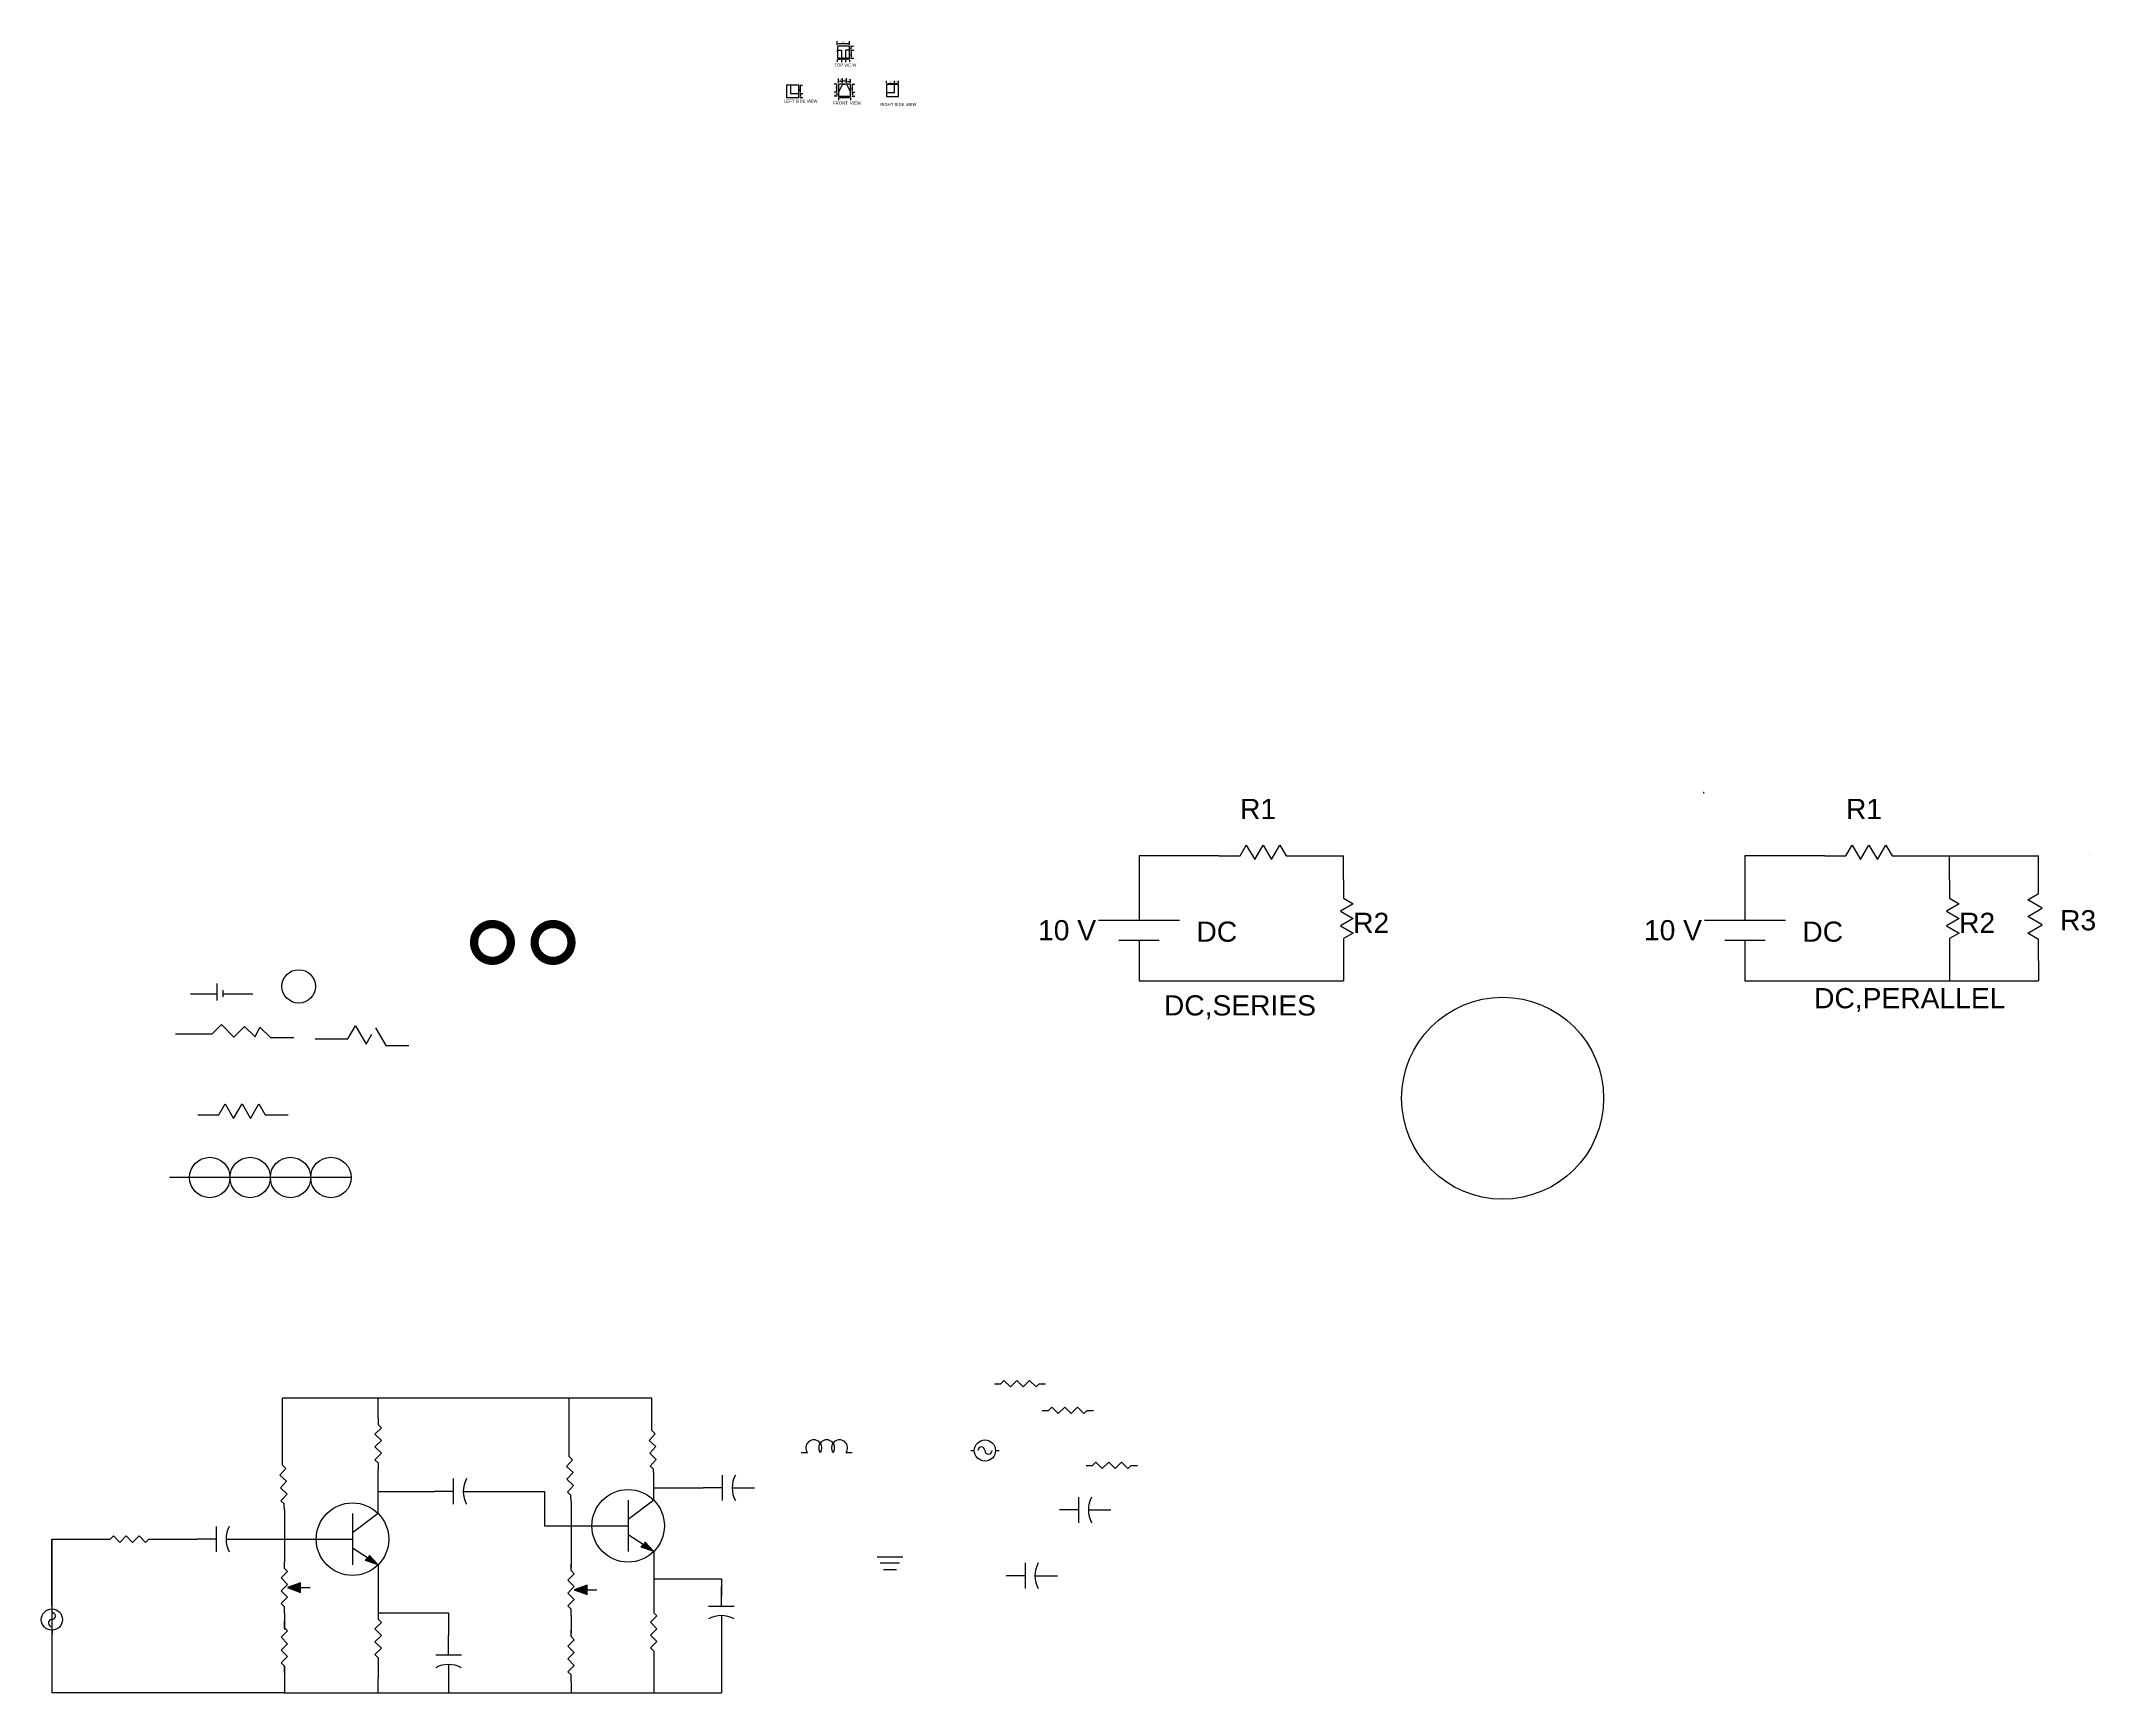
# Model space of a CAD drawing. Header units: inches. Extents: x 1476 to 2493, y 2175 to 2994.
import ezdxf
from ezdxf.enums import TextEntityAlignment as Align

# ---------------------------------------------------------------- set-up
doc = ezdxf.new("R2010")
doc.units = ezdxf.units.IN
doc.styles.get("Standard").update_dxf_attribs({"font": 'arial.ttf'})
doc.styles.add('Tahoma', font='tahoma.ttf')
doc.dimstyles.new('ISO-25', dxfattribs={"dimtxt": 1, "dimasz": 0.5, "dimexe": 1.25, "dimexo": 0.625, "dimgap": 0, "dimtad": 1, "dimdec": 1, "dimlunit": 3, "dimtxsty": 'Standard', "dimcen": 2.5, "dimadec": 0, "dimazin": 0, "dimtfac": 1, "dimtdec": 1, "dimtmove": 0, "dimatfit": 3, "dimfxl": 1, "dimarcsym": 0})

# ---------------------------------------------------------------- blocks, each defined once
blk = doc.blocks.new('*U2')
for p, q in [((-0.2, 0.1), (0.2, 0.1)), ((0, 0.2), (0, 0.1))]:
    blk.add_line(p, q)
for centre in [(-0.2, 0), (0.2, 0)]:
    blk.add_circle(centre, 0.0344)
blk.add_arc((0, 0.1), 0.0833, 36.8699, 143.1301)
at = {"style": 'Tahoma'}
for tag, p in [('Reference Designator', (0, 0.2)), ('Description', (0, 0.3))]:
    blk.add_attdef(tag, text='', height=0.08, dxfattribs=at).set_placement(p, align=Align.CENTER)
at = {"linetype": 'Continuous', "style": 'Tahoma', "flags": 8}
blk.add_attdef('Terminal 1', text='', height=0.08, dxfattribs=at).set_placement((-0.2, 0), align=Align.TOP_RIGHT)
blk.add_attdef('Terminal 2', text='', height=0.08, dxfattribs=at).set_placement((0.2, 0), align=Align.TOP_LEFT)
blk = doc.blocks.new('*D4')
at = {"color": 0, "lineweight": -2, "transparency": 16777216}
for p, q in [((1870.6, 2991.7), (1870.6, 2993.5)), ((1871.1, 2992.3), (1876.1, 2992.3)), ((1876.6, 2991.7), (1876.6, 2993.5))]:
    blk.add_line(p, q, dxfattribs=at)
at = {"color": 0, "transparency": 16777216}
for points in [[(1871.1, 2992.3), (1871.1, 2992.2), (1870.6, 2992.3)], [(1876.1, 2992.3), (1876.1, 2992.2), (1876.6, 2992.3)]]:
    blk.add_solid(points, dxfattribs=at)
at = {"layer": 'Defpoints', "color": 0, "transparency": 16777216}
for p in [(1870.6, 2991), (1876.6, 2992.3), (1876.6, 2991)]:
    blk.add_point(p, dxfattribs=at)
at = {"color": 0, "transparency": 16777216, "insert": (1873.6, 2992.8), "char_height": 1, "attachment_point": 5}
blk.add_mtext('6"', dxfattribs=at)
blk = doc.blocks.new('*D5')
at = {"color": 0, "lineweight": -2, "transparency": 16777216}
for p, q in [((1877.2, 2991), (1878.6, 2991)), ((1877.3, 2990.5), (1877.3, 2989.5)), ((1877.2, 2989), (1878.6, 2989))]:
    blk.add_line(p, q, dxfattribs=at)
at = {"color": 0, "transparency": 16777216}
for points in [[(1877.2, 2990.5), (1877.4, 2990.5), (1877.3, 2991)], [(1877.2, 2989.5), (1877.4, 2989.5), (1877.3, 2989)]]:
    blk.add_solid(points, dxfattribs=at)
at = {"layer": 'Defpoints', "color": 0, "transparency": 16777216}
for p in [(1876.6, 2991), (1876.6, 2989), (1877.3, 2989)]:
    blk.add_point(p, dxfattribs=at)
at = {"color": 0, "transparency": 16777216, "insert": (1876.8, 2990), "char_height": 1, "attachment_point": 5, "rotation": 90}
blk.add_mtext('2"', dxfattribs=at)
blk = doc.blocks.new('*D6')
at = {"color": 0, "lineweight": -2, "transparency": 16777216}
for p, q in [((1877.2, 2989), (1878.7, 2989)), ((1877.2, 2985), (1878.7, 2985)), ((1877.4, 2988.5), (1877.4, 2985.5))]:
    blk.add_line(p, q, dxfattribs=at)
at = {"color": 0, "transparency": 16777216}
for points in [[(1877.3, 2988.5), (1877.5, 2988.5), (1877.4, 2989)], [(1877.3, 2985.5), (1877.5, 2985.5), (1877.4, 2985)]]:
    blk.add_solid(points, dxfattribs=at)
at = {"layer": 'Defpoints', "color": 0, "transparency": 16777216}
for p in [(1876.6, 2989), (1876.6, 2985), (1877.4, 2985)]:
    blk.add_point(p, dxfattribs=at)
at = {"color": 0, "transparency": 16777216, "insert": (1876.9, 2987), "char_height": 1, "attachment_point": 5, "rotation": 90}
blk.add_mtext('4"', dxfattribs=at)
blk = doc.blocks.new('*D7')
at = {"color": 0, "lineweight": -2, "transparency": 16777216}
for p, q in [((1874.6, 2984.4), (1874.6, 2983.2)), ((1876.1, 2984.4), (1875.1, 2984.4)), ((1876.6, 2984.4), (1876.6, 2983.2))]:
    blk.add_line(p, q, dxfattribs=at)
at = {"color": 0, "transparency": 16777216}
for points in [[(1875.1, 2984.5), (1875.1, 2984.3), (1874.6, 2984.4)], [(1876.1, 2984.5), (1876.1, 2984.3), (1876.6, 2984.4)]]:
    blk.add_solid(points, dxfattribs=at)
at = {"layer": 'Defpoints', "color": 0, "transparency": 16777216}
for p in [(1874.6, 2985), (1874.6, 2984.4), (1876.6, 2985)]:
    blk.add_point(p, dxfattribs=at)
at = {"color": 0, "transparency": 16777216, "insert": (1875.6, 2984.9), "char_height": 1, "attachment_point": 5}
blk.add_mtext('2"', dxfattribs=at)
blk = doc.blocks.new('*D8')
at = {"color": 0, "lineweight": -2, "transparency": 16777216}
for p, q in [((1872.6, 2984.4), (1872.6, 2983.1)), ((1874.1, 2984.4), (1873.1, 2984.4)), ((1874.6, 2984.4), (1874.6, 2983.1))]:
    blk.add_line(p, q, dxfattribs=at)
at = {"color": 0, "transparency": 16777216}
for points in [[(1873.1, 2984.5), (1873.1, 2984.3), (1872.6, 2984.4)], [(1874.1, 2984.5), (1874.1, 2984.3), (1874.6, 2984.4)]]:
    blk.add_solid(points, dxfattribs=at)
at = {"layer": 'Defpoints', "color": 0, "transparency": 16777216}
for p in [(1872.6, 2985), (1872.6, 2984.4), (1874.6, 2985)]:
    blk.add_point(p, dxfattribs=at)
at = {"color": 0, "transparency": 16777216, "insert": (1873.6, 2984.9), "char_height": 1, "attachment_point": 5}
blk.add_mtext('2"', dxfattribs=at)
blk = doc.blocks.new('*D9')
at = {"color": 0, "lineweight": -2, "transparency": 16777216}
for p, q in [((1870.6, 2984.4), (1870.6, 2983.2)), ((1872.1, 2984.4), (1871.1, 2984.4)), ((1872.6, 2984.4), (1872.6, 2983.2))]:
    blk.add_line(p, q, dxfattribs=at)
at = {"color": 0, "transparency": 16777216}
for points in [[(1871.1, 2984.5), (1871.1, 2984.3), (1870.6, 2984.4)], [(1872.1, 2984.5), (1872.1, 2984.3), (1872.6, 2984.4)]]:
    blk.add_solid(points, dxfattribs=at)
at = {"layer": 'Defpoints', "color": 0, "transparency": 16777216}
for p in [(1870.6, 2985), (1870.6, 2984.4), (1872.6, 2985)]:
    blk.add_point(p, dxfattribs=at)
at = {"color": 0, "transparency": 16777216, "insert": (1871.6, 2984.9), "char_height": 1, "attachment_point": 5}
blk.add_mtext('2"', dxfattribs=at)
blk = doc.blocks.new('*D10')
at = {"color": 0, "lineweight": -2, "transparency": 16777216}
for p, q in [((1871.2, 2972.9), (1871.2, 2974.9)), ((1871.7, 2973.6), (1872.7, 2973.6)), ((1873.2, 2972.9), (1873.2, 2974.9))]:
    blk.add_line(p, q, dxfattribs=at)
at = {"color": 0, "transparency": 16777216}
for points in [[(1871.7, 2973.7), (1871.7, 2973.5), (1871.2, 2973.6)], [(1872.7, 2973.7), (1872.7, 2973.5), (1873.2, 2973.6)]]:
    blk.add_solid(points, dxfattribs=at)
at = {"layer": 'Defpoints', "color": 0, "transparency": 16777216}
for p in [(1871.2, 2972.2), (1873.2, 2973.6), (1873.2, 2972.2)]:
    blk.add_point(p, dxfattribs=at)
at = {"color": 0, "transparency": 16777216, "insert": (1872.2, 2974.1), "char_height": 1, "attachment_point": 5}
blk.add_mtext('2"', dxfattribs=at)
blk = doc.blocks.new('*D11')
at = {"color": 0, "lineweight": -2, "transparency": 16777216}
for p, q in [((1873.2, 2972.9), (1873.2, 2975.1)), ((1873.7, 2973.8), (1874.7, 2973.8)), ((1875.2, 2972.9), (1875.2, 2975.1))]:
    blk.add_line(p, q, dxfattribs=at)
at = {"color": 0, "transparency": 16777216}
for points in [[(1873.7, 2973.9), (1873.7, 2973.7), (1873.2, 2973.8)], [(1874.7, 2973.9), (1874.7, 2973.7), (1875.2, 2973.8)]]:
    blk.add_solid(points, dxfattribs=at)
at = {"layer": 'Defpoints', "color": 0, "transparency": 16777216}
for p in [(1873.2, 2972.2), (1875.2, 2973.8), (1875.2, 2972.2)]:
    blk.add_point(p, dxfattribs=at)
at = {"color": 0, "transparency": 16777216, "insert": (1874.2, 2974.3), "char_height": 1, "attachment_point": 5}
blk.add_mtext('2"', dxfattribs=at)
blk = doc.blocks.new('*D12')
at = {"color": 0, "lineweight": -2, "transparency": 16777216}
for p, q in [((1875.2, 2972.9), (1875.2, 2974.7)), ((1875.7, 2973.5), (1876.7, 2973.5)), ((1877.2, 2972.9), (1877.2, 2974.7))]:
    blk.add_line(p, q, dxfattribs=at)
at = {"color": 0, "transparency": 16777216}
for points in [[(1875.7, 2973.5), (1875.7, 2973.4), (1875.2, 2973.5)], [(1876.7, 2973.5), (1876.7, 2973.4), (1877.2, 2973.5)]]:
    blk.add_solid(points, dxfattribs=at)
at = {"layer": 'Defpoints', "color": 0, "transparency": 16777216}
for p in [(1875.2, 2972.2), (1877.2, 2973.5), (1877.2, 2972.2)]:
    blk.add_point(p, dxfattribs=at)
at = {"color": 0, "transparency": 16777216, "insert": (1876.2, 2974), "char_height": 1, "attachment_point": 5}
blk.add_mtext('2"', dxfattribs=at)
blk = doc.blocks.new('*D13')
at = {"color": 0, "lineweight": -2, "transparency": 16777216}
for p, q in [((1877.8, 2972.2), (1879.2, 2972.2)), ((1877.9, 2971.7), (1877.9, 2968.7)), ((1877.8, 2968.2), (1879.2, 2968.2))]:
    blk.add_line(p, q, dxfattribs=at)
at = {"color": 0, "transparency": 16777216}
for points in [[(1877.9, 2971.7), (1878, 2971.7), (1877.9, 2972.2)], [(1877.9, 2968.7), (1878, 2968.7), (1877.9, 2968.2)]]:
    blk.add_solid(points, dxfattribs=at)
at = {"layer": 'Defpoints', "color": 0, "transparency": 16777216}
for p in [(1877.2, 2972.2), (1877.2, 2968.2), (1877.9, 2968.2)]:
    blk.add_point(p, dxfattribs=at)
at = {"color": 0, "transparency": 16777216, "insert": (1877.4, 2970.2), "char_height": 1, "attachment_point": 5, "rotation": 90}
blk.add_mtext('4"', dxfattribs=at)
blk = doc.blocks.new('*D14')
at = {"color": 0, "lineweight": -2, "transparency": 16777216}
for p, q in [((1877.8, 2968.2), (1879.3, 2968.2)), ((1877.8, 2966.2), (1879.3, 2966.2)), ((1878.1, 2967.7), (1878.1, 2966.7))]:
    blk.add_line(p, q, dxfattribs=at)
at = {"color": 0, "transparency": 16777216}
for points in [[(1878, 2967.7), (1878.1, 2967.7), (1878.1, 2968.2)], [(1878, 2966.7), (1878.1, 2966.7), (1878.1, 2966.2)]]:
    blk.add_solid(points, dxfattribs=at)
at = {"layer": 'Defpoints', "color": 0, "transparency": 16777216}
for p in [(1877.2, 2968.2), (1877.2, 2966.2), (1878.1, 2966.2)]:
    blk.add_point(p, dxfattribs=at)
at = {"color": 0, "transparency": 16777216, "insert": (1877.6, 2967.2), "char_height": 1, "attachment_point": 5, "rotation": 90}
blk.add_mtext('2"', dxfattribs=at)
blk = doc.blocks.new('*D15')
at = {"color": 0, "lineweight": -2, "transparency": 16777216}
for p, q in [((1871.2, 2965.6), (1871.2, 2964.2)), ((1876.7, 2965.4), (1871.7, 2965.4)), ((1877.2, 2965.6), (1877.2, 2964.2))]:
    blk.add_line(p, q, dxfattribs=at)
at = {"color": 0, "transparency": 16777216}
for points in [[(1871.7, 2965.5), (1871.7, 2965.3), (1871.2, 2965.4)], [(1876.7, 2965.5), (1876.7, 2965.3), (1877.2, 2965.4)]]:
    blk.add_solid(points, dxfattribs=at)
at = {"layer": 'Defpoints', "color": 0, "transparency": 16777216}
for p in [(1871.2, 2966.2), (1871.2, 2965.4), (1877.2, 2966.2)]:
    blk.add_point(p, dxfattribs=at)
at = {"color": 0, "transparency": 16777216, "insert": (1874.2, 2965.9), "char_height": 1, "attachment_point": 5}
blk.add_mtext('6"', dxfattribs=at)
blk = doc.blocks.new('*D16')
at = {"color": 0, "lineweight": -2, "transparency": 16777216}
for p, q in [((1870.6, 2968.2), (1869.1, 2968.2)), ((1870.6, 2966.2), (1869.1, 2966.2)), ((1870.3, 2967.7), (1870.3, 2966.7))]:
    blk.add_line(p, q, dxfattribs=at)
at = {"color": 0, "transparency": 16777216}
for points in [[(1870.2, 2967.7), (1870.4, 2967.7), (1870.3, 2968.2)], [(1870.2, 2966.7), (1870.4, 2966.7), (1870.3, 2966.2)]]:
    blk.add_solid(points, dxfattribs=at)
at = {"layer": 'Defpoints', "color": 0, "transparency": 16777216}
for p in [(1870.3, 2966.2), (1871.2, 2968.2), (1871.2, 2966.2)]:
    blk.add_point(p, dxfattribs=at)
at = {"color": 0, "transparency": 16777216, "insert": (1869.8, 2967.2), "char_height": 1, "attachment_point": 5, "rotation": 90}
blk.add_mtext('2"', dxfattribs=at)
blk = doc.blocks.new('*D17')
at = {"color": 0, "lineweight": -2, "transparency": 16777216}
for p, q in [((1870.6, 2972.2), (1869.1, 2972.2)), ((1870.4, 2968.7), (1870.4, 2971.7)), ((1870.6, 2968.2), (1869.1, 2968.2))]:
    blk.add_line(p, q, dxfattribs=at)
at = {"color": 0, "transparency": 16777216}
for points in [[(1870.3, 2971.7), (1870.4, 2971.7), (1870.4, 2972.2)], [(1870.3, 2968.7), (1870.4, 2968.7), (1870.4, 2968.2)]]:
    blk.add_solid(points, dxfattribs=at)
at = {"layer": 'Defpoints', "color": 0, "transparency": 16777216}
for p in [(1870.4, 2972.2), (1871.2, 2972.2), (1871.2, 2968.2)]:
    blk.add_point(p, dxfattribs=at)
at = {"color": 0, "transparency": 16777216, "insert": (1869.9, 2970.2), "char_height": 1, "attachment_point": 5, "rotation": 90}
blk.add_mtext('4"', dxfattribs=at)
blk = doc.blocks.new('*D18')
at = {"color": 0, "lineweight": -2, "transparency": 16777216}
for p, q in [((1894.9, 2972.6), (1894.9, 2973.8)), ((1895.4, 2972.5), (1898.4, 2972.5)), ((1898.9, 2972.6), (1898.9, 2973.8))]:
    blk.add_line(p, q, dxfattribs=at)
at = {"color": 0, "transparency": 16777216}
for points in [[(1895.4, 2972.6), (1895.4, 2972.5), (1894.9, 2972.5)], [(1898.4, 2972.6), (1898.4, 2972.5), (1898.9, 2972.5)]]:
    blk.add_solid(points, dxfattribs=at)
at = {"layer": 'Defpoints', "color": 0, "transparency": 16777216}
for p in [(1894.9, 2972), (1898.9, 2972.5), (1898.9, 2972)]:
    blk.add_point(p, dxfattribs=at)
at = {"color": 0, "transparency": 16777216, "insert": (1896.9, 2973), "char_height": 1, "attachment_point": 5}
blk.add_mtext('4"', dxfattribs=at)
blk = doc.blocks.new('*D19')
at = {"color": 0, "lineweight": -2, "transparency": 16777216}
for p, q in [((1898.9, 2972.6), (1898.9, 2973.8)), ((1899.4, 2972.5), (1900.4, 2972.5)), ((1900.9, 2972.6), (1900.9, 2973.8))]:
    blk.add_line(p, q, dxfattribs=at)
at = {"color": 0, "transparency": 16777216}
for points in [[(1899.4, 2972.6), (1899.4, 2972.4), (1898.9, 2972.5)], [(1900.4, 2972.6), (1900.4, 2972.4), (1900.9, 2972.5)]]:
    blk.add_solid(points, dxfattribs=at)
at = {"layer": 'Defpoints', "color": 0, "transparency": 16777216}
for p in [(1898.9, 2972), (1900.9, 2972.5), (1900.9, 2972)]:
    blk.add_point(p, dxfattribs=at)
at = {"color": 0, "transparency": 16777216, "insert": (1899.9, 2973), "char_height": 1, "attachment_point": 5}
blk.add_mtext('2"', dxfattribs=at)
blk = doc.blocks.new('*D20')
at = {"color": 0, "lineweight": -2, "transparency": 16777216}
for p, q in [((1852.1, 2971.6), (1853.4, 2971.6)), ((1852.2, 2971.1), (1852.2, 2968.1)), ((1852.1, 2967.6), (1853.4, 2967.6))]:
    blk.add_line(p, q, dxfattribs=at)
at = {"color": 0, "transparency": 16777216}
for points in [[(1852.1, 2971.1), (1852.3, 2971.1), (1852.2, 2971.6)], [(1852.1, 2968.1), (1852.3, 2968.1), (1852.2, 2967.6)]]:
    blk.add_solid(points, dxfattribs=at)
at = {"layer": 'Defpoints', "color": 0, "transparency": 16777216}
for p in [(1851.5, 2971.6), (1851.5, 2967.6), (1852.2, 2967.6)]:
    blk.add_point(p, dxfattribs=at)
at = {"color": 0, "transparency": 16777216, "insert": (1851.7, 2969.6), "char_height": 1, "attachment_point": 5, "rotation": 90}
blk.add_mtext('4"', dxfattribs=at)
blk = doc.blocks.new('*D21')
at = {"color": 0, "lineweight": -2, "transparency": 16777216}
for p, q in [((1852.1, 2967.6), (1853.6, 2967.6)), ((1852.1, 2965.6), (1853.6, 2965.6)), ((1852.3, 2967.1), (1852.3, 2966.1))]:
    blk.add_line(p, q, dxfattribs=at)
at = {"color": 0, "transparency": 16777216}
for points in [[(1852.2, 2967.1), (1852.4, 2967.1), (1852.3, 2967.6)], [(1852.2, 2966.1), (1852.4, 2966.1), (1852.3, 2965.6)]]:
    blk.add_solid(points, dxfattribs=at)
at = {"layer": 'Defpoints', "color": 0, "transparency": 16777216}
for p in [(1851.5, 2967.6), (1851.5, 2965.6), (1852.3, 2965.6)]:
    blk.add_point(p, dxfattribs=at)
at = {"color": 0, "transparency": 16777216, "insert": (1851.8, 2966.6), "char_height": 1, "attachment_point": 5, "rotation": 90}
blk.add_mtext('2"', dxfattribs=at)
blk = doc.blocks.new('Inductor')
at = {"color": 7}
for p, q in [((0, 0), (0.05, 0)), ((0.35, 0), (0.4, 0))]:
    blk.add_line(p, q, dxfattribs=at)
for centre in [(0.1, 0.0375), (0.2, 0.0375), (0.3, 0.0375)]:
    blk.add_arc(centre, 0.0625, 323.1301, 216.8699, dxfattribs=at)
blk = doc.blocks.new('Transistor - NPN')
at = {"color": 7}
for p, q in [((0.199999, 0.2), (0.199999, -0.2)), ((0.399999, 0.2), (0.199999, 0.05)), ((0, 0), (0.199999, 0)), ((0.316132, -0.145536), (0.201153, -0.069033)), ((0.302516, -0.166503), (0.316132, -0.145536)), ((0.329748, -0.124569), (0.399999, -0.2)), ((0.399999, -0.2), (0.302516, -0.166503))]:
    blk.add_line(p, q, dxfattribs=at)
blk.add_solid([(0.302516, -0.166503), (0.399999, -0.2), (0.329748, -0.124569)], dxfattribs=at)
blk = doc.blocks.new('Resistor')
at = {"color": 7}
blk.add_lwpolyline([(0, 0), (0.05, 0), (0.075, 0.025), (0.125, -0.025), (0.175, 0.025), (0.225, -0.025), (0.275, 0.025), (0.325, -0.025), (0.35, 0), (0.4, 0)], dxfattribs=at)
blk = doc.blocks.new('Capacitor')
at = {"color": 7}
for p, q in [((0.15, 0), (0, 0)), ((0.15, -0.1), (0.15, 0.1)), ((0.225, 0), (0.4, 0))]:
    blk.add_line(p, q, dxfattribs=at)
blk.add_arc((0.4375, 0), 0.2125, 151.9275, 208.0725, dxfattribs=at)
blk = doc.blocks.new('Resistor - Variable')
at = {"color": 7}
for p, q in [((0, 0), (0.05, 0)), ((0.05, 0), (0.075, 0.025)), ((0.075, 0.025), (0.125, -0.025)), ((0.125, -0.025), (0.175, 0.025)), ((0.175, 0.025), (0.225, -0.025)), ((0.225, -0.025), (0.275, 0.025)), ((0.275, 0.025), (0.325, -0.025)), ((0.325, -0.025), (0.35, 0)), ((0.35, 0), (0.4, 0)), ((0.2, -0.025), (0.1625, -0.125)), ((0.1625, -0.125), (0.2375, -0.125)), ((0.2375, -0.125), (0.2, -0.025)), ((0.2, -0.13), (0.2, -0.12)), ((0.2, -0.125), (0.2, -0.2))]:
    blk.add_line(p, q, dxfattribs=at)
blk.add_solid([(0.2375, -0.125), (0.2, -0.025), (0.1625, -0.125)], dxfattribs=at)
blk = doc.blocks.new('Ground')
at = {"color": 7}
for p, q in [((-0.1, 0), (0.1, 0)), ((0.075, -0.05), (-0.075, -0.05)), ((-0.05, -0.1), (0.05, -0.1))]:
    blk.add_line(p, q, dxfattribs=at)
blk = doc.blocks.new('Generator - AC')
at = {"color": 7}
for p, q in [((0, 0), (0.05, 0)), ((0.35, 0), (0.4, 0))]:
    blk.add_line(p, q, dxfattribs=at)
blk.add_circle((0.2, 0), 0.15, dxfattribs=at)
for centre, start, end in [((0.15, 0), 0, 180), ((0.25, 0), 180, 0)]:
    blk.add_arc(centre, 0.05, start, end, dxfattribs=at)

msp = doc.modelspace()

# ---------------------------------------------------------------- linework, layer by layer
for p, q in [((1876.62, 2991.03), (1870.62, 2991.03)), ((1870.62, 2991.03), (1870.62, 2989.03)), ((1876.62, 2989.03), (1876.62, 2991.03)), ((1870.62, 2989.03), (1870.62, 2985.03)), ((1870.62, 2988.26), (1870.62, 2989.03)), ((1870.62, 2989.03), (1872.62, 2989.03)), ((1870.62, 2985.03), (1872.62, 2985.03)), ((1872.62, 2989.03), (1872.62, 2985.03)), ((1872.62, 2985.03), (1874.62, 2985.03)), ((1876.62, 2989.03), (1874.62, 2989.03)), ((1874.62, 2989.03), (1874.62, 2985.03)), ((1874.62, 2985.03), (1876.62, 2985.03)), ((1876.62, 2985.03), (1876.62, 2989.03)), ((1847.48, 2971.6), (1845.48, 2971.6)), ((1845.48, 2971.6), (1845.48, 2967.6)), ((1851.48, 2971.6), (1847.48, 2971.6)), ((1847.48, 2971.6), (1847.48, 2967.6)), ((1851.48, 2967.6), (1851.48, 2971.6)), ((1873.21, 2972.23), (1871.21, 2972.23)), ((1871.21, 2972.23), (1871.21, 2968.23)), ((1873.21, 2972.23), (1871.21, 2968.23)), ((1875.21, 2972.23), (1873.21, 2972.23)), ((1873.21, 2972.23), (1874.21, 2972.23)), ((1877.21, 2972.23), (1875.21, 2972.23)), ((1875.21, 2972.23), (1877.21, 2968.23)), ((1877.21, 2968.23), (1877.21, 2972.23)), ((1898.89, 2972), (1894.89, 2972)), ((1894.89, 2972), (1894.89, 2968)), ((1900.89, 2972), (1898.89, 2972)), ((1898.89, 2968), (1898.89, 2972)), ((1900.89, 2966), (1900.89, 2972)), ((1845.48, 2967.6), (1845.48, 2965.6)), ((1845.48, 2965.6), (1851.48, 2965.6)), ((1847.48, 2967.6), (1851.48, 2967.6)), ((1851.48, 2965.6), (1851.48, 2967.6)), ((1871.21, 2968.23), (1871.21, 2966.23)), ((1871.21, 2966.23), (1877.21, 2966.23)), ((1877.21, 2966.23), (1877.21, 2968.23)), ((1894.89, 2968), (1894.89, 2966)), ((1894.89, 2968), (1898.89, 2968)), ((1894.89, 2966), (1900.89, 2966)), ((2070, 2590), (2073.11, 2595.39)), ((2073.11, 2595.39), (2077.26, 2588.2)), ((2077.26, 2588.2), (2081.4, 2595.39)), ((2081.4, 2595.39), (2085.55, 2588.2)), ((2085.55, 2588.2), (2089.7, 2595.39)), ((2089.7, 2595.39), (2092.81, 2590)), ((2370, 2590), (2373.11, 2595.39)), ((2373.11, 2595.39), (2377.26, 2588.2)), ((2377.26, 2588.2), (2381.4, 2595.39)), ((2381.4, 2595.39), (2385.55, 2588.2)), ((2385.55, 2588.2), (2389.7, 2595.39)), ((2389.7, 2595.39), (2392.81, 2590)), ((2059.58, 2590), (2020, 2590)), ((2020, 2590), (2020, 2558.2)), ((2059.58, 2590), (2070, 2590)), ((2092.81, 2590), (2120, 2590)), ((2120, 2590), (2121.28, 2590)), ((2121.28, 2578.2), (2121.28, 2590)), ((2359.58, 2590), (2320, 2590)), ((2320, 2590), (2320, 2558.2)), ((2359.58, 2590), (2370, 2590)), ((2392.81, 2590), (2420, 2590)), ((2420, 2590), (2421.28, 2590)), ((2420, 2590), (2465.39, 2590)), ((2421.28, 2578.2), (2421.28, 2590)), ((2465.39, 2571.43), (2465.39, 2590)), ((2490, 2590), (2490, 2590)), ((2121.28, 2578.2), (2121.28, 2569.07)), ((2421.28, 2578.2), (2421.28, 2569.07)), ((2126.01, 2566.34), (2119.71, 2562.71)), ((2119.71, 2562.71), (2126.01, 2559.07)), ((2121.28, 2569.07), (2126.01, 2566.34)), ((2426.01, 2566.34), (2419.71, 2562.71)), ((2419.71, 2562.71), (2426.01, 2559.07)), ((2421.28, 2569.07), (2426.01, 2566.34)), ((2460, 2568.32), (2465.39, 2571.43)), ((2467.18, 2564.17), (2460, 2568.32)), ((2460, 2560.02), (2467.18, 2564.17)), ((2000, 2558.2), (2030, 2558.2)), ((2030, 2558.2), (2040, 2558.2)), ((2126.01, 2559.07), (2119.71, 2555.43)), ((2119.71, 2555.43), (2126.01, 2551.8)), ((2300, 2558.2), (2330, 2558.2)), ((2330, 2558.2), (2340, 2558.2)), ((2426.01, 2559.07), (2419.71, 2555.43)), ((2419.71, 2555.43), (2426.01, 2551.8)), ((2467.18, 2555.88), (2460, 2560.02)), ((2460, 2551.73), (2467.18, 2555.88)), ((2010, 2548.2), (2030, 2548.2)), ((2020, 2548.2), (2020, 2528.2)), ((2126.01, 2551.8), (2121.28, 2549.07)), ((2121.28, 2549.07), (2121.28, 2539.04)), ((2310, 2548.2), (2330, 2548.2)), ((2320, 2548.2), (2320, 2528.2)), ((2426.01, 2551.8), (2421.28, 2549.07)), ((2421.28, 2549.07), (2421.28, 2539.04)), ((2465.39, 2548.62), (2460, 2551.73)), ((2465.39, 2538.2), (2465.39, 2548.62)), ((2121.28, 2539.04), (2121.28, 2528.2)), ((2421.28, 2539.04), (2421.28, 2528.2)), ((2465.39, 2538.2), (2465.39, 2528.2)), ((1563.41, 2526.87), (1563.41, 2518.32)), ((1566.36, 2523.43), (1566.36, 2521.76)), ((2020, 2528.2), (2120, 2528.2)), ((2120, 2528.2), (2121.28, 2528.2)), ((2320, 2528.2), (2420, 2528.2)), ((2420, 2528.2), (2421.28, 2528.2)), ((2420, 2528.2), (2465.39, 2528.2)), ((1550.43, 2521.76), (1563.41, 2521.76)), ((1566.36, 2521.76), (1566.36, 2521.76)), ((1566.36, 2521.76), (1566.36, 2520.19)), ((1566.36, 2521.76), (1581.2, 2521.76)), ((1542.86, 2501.92), (1561.05, 2501.92)), ((1561.05, 2501.92), (1565.62, 2506.49)), ((1565.62, 2506.49), (1571.81, 2500.29)), ((1571.81, 2500.29), (1577.12, 2505.6)), ((1577.12, 2505.6), (1582.33, 2500.39)), ((1582.33, 2500.39), (1584.74, 2505.26)), ((1584.74, 2505.26), (1590, 2500)), ((1628.3, 2499.46), (1632.01, 2505.89)), ((1632.01, 2505.89), (1637.28, 2496.75)), ((1637.28, 2496.75), (1640.15, 2501.72)), ((1642, 2504.92), (1647.07, 2496.13)), ((1590, 2500), (1601.56, 2500)), ((1612.08, 2499.46), (1628.3, 2499.46)), ((1647.07, 2496.13), (1658.39, 2496.13)), ((1554.03, 2461.8), (1564.45, 2461.8)), ((1564.45, 2461.8), (1567.56, 2467.18)), ((1567.56, 2467.18), (1571.71, 2460)), ((1571.71, 2460), (1575.85, 2467.18)), ((1575.85, 2467.18), (1580, 2460)), ((1580, 2460), (1584.15, 2467.18)), ((1584.15, 2467.18), (1587.26, 2461.8)), ((1587.26, 2461.8), (1598.7, 2461.8)), ((1629.88, 2430.73), (1539.88, 2430.73)), ((1595.85, 2291.39), (1595.85, 2321.57)), ((1595.85, 2321.57), (1778.71, 2321.57)), ((1643.25, 2311.61, 25), (1643.25, 2321.57, 25)), ((1737.78, 2295.67), (1737.78, 2321.57)), ((1778.71, 2308.55, 25), (1778.71, 2321.57, 25)), ((1643.25, 2264.34, 25), (1643.25, 2286.21, 25)), ((1779.72, 2270.95, 25), (1779.72, 2283.17, 25)), ((1643.25, 2275.27, 25), (1671.11, 2275.27, 25)), ((1696.51, 2275.27, 25), (1725.56, 2275.27, 25)), ((1725.56, 2275.27, 25), (1725.56, 2258.25, 25)), ((1738.78, 2270.29), (1738.78, 2237.65)), ((1779.72, 2277.06, 25), (1804.25, 2277.06, 25)), ((1596.86, 2266.01), (1596.86, 2240.37)), ((1725.56, 2258.25, 25), (1754.32, 2258.25, 25)), ((1754.32, 2258.25, 25), (1754.32, 2258.25, 25)), ((1481.62, 2218.83, 25), (1481.62, 2251.64, 25)), ((1481.62, 2251.64, 25), (1481.64, 2217.08, 25)), ((1481.62, 2251.64, 25), (1507.42, 2251.64, 25)), ((1532.82, 2251.64, 25), (1553.69, 2251.64, 25)), ((1579.09, 2251.64, 25), (1617.85, 2251.64, 25)), ((1643.25, 2238.94, 25), (1643.25, 2215.12, 25)), ((1779.72, 2245.55, 25), (1779.72, 2218.62, 25)), ((1779.72, 2232.08, 25), (1813.21, 2232.08, 25)), ((1813.21, 2232.08, 25), (1813.21, 2223.28, 25)), ((1481.64, 2217.08, 25), (1481.64, 2175.5, 25)), ((1596.86, 2214.97), (1596.86, 2206.96)), ((1643.25, 2215.12, 25), (1678.12, 2215.12, 25)), ((1678.12, 2215.12, 25), (1678.12, 2203.86, 25)), ((1738.78, 2213.84), (1738.78, 2205.02)), ((1813.19, 2202.65, 25), (1813.19, 2175.5, 25)), ((1596.86, 2188.74), (1596.86, 2175.5)), ((1643.25, 2189.72, 25), (1643.13, 2175.5, 25)), ((1779.72, 2193.01, 25), (1779.72, 2175.5, 25)), ((1678.12, 2178.46, 25), (1678.12, 2175.5, 25)), ((1738.78, 2181.21), (1738.78, 2175.5)), ((1596.48, 2175.5, 25), (1481.64, 2175.5, 25)), ((1596.48, 2175.5, 25), (1812.01, 2175.5, 25)), ((1812.01, 2175.5, 25), (1813.19, 2175.5, 25))]:
    msp.add_line(p, q)
at = {"const_width": 4.09}
for points in [[(1690.74, 2547.14, 1), (1708.97, 2547.14, 1)], [(1720.74, 2547.14, 1), (1738.97, 2547.14, 1)]]:
    msp.add_lwpolyline(points, format="xyb", close=True, dxfattribs=at)
for centre, radius in [((1603.91, 2525.4), 8.26), ((2200, 2470), 50), ((1559.88, 2430.73), 10), ((1579.88, 2430.73), 10), ((1599.88, 2430.73), 10), ((1619.88, 2430.73), 10), ((1630.55, 2251.64, 25), 17.96), ((1767.02, 2258.25, 25), 17.96)]:
    msp.add_circle(centre, radius)

# ---------------------------------------------------------------- block references
ref = msp.add_blockref('*U2', (2299.52, 2621.25))
ref.add_attrib('Terminal 1', '1', dxfattribs={"linetype": 'Continuous', "height": 0.08, "style": 'Tahoma'}).set_placement((2299.27, 2621.22), align=Align.TOP_RIGHT)
ref.add_attrib('Terminal 2', '2', dxfattribs={"linetype": 'Continuous', "height": 0.08, "style": 'Tahoma'}).set_placement((2299.77, 2621.22), align=Align.TOP_LEFT)
for name, p, xscale, yscale, zscale in [('Resistor', (1948.35, 2328.59, 25), 63.5, 63.5, 63.5), ('Resistor', (1972.06, 2315.38, 25), 63.5, 63.5, 63.5), ('Inductor', (1852.63, 2294.48, 25), 63.5, 63.5, 63.5), ('Generator - AC', (1936.69, 2295.54, 25), 35, 35, 35), ('Resistor', (1993.85, 2288.19, 25), 63.5, 63.5, 63.5), ('Capacitor', (1671.11, 2275.27, 25), 63.5, 63.5, 63.5), ('Capacitor', (1804.25, 2277.06, 25), 63.5, 63.5, 63.5), ('Transistor - NPN', (1754.32, 2258.25, 25), 63.5, 63.5, 63.5), ('Capacitor', (1980.63, 2266.15, 25), 63.5, 63.5, 63.5), ('Capacitor', (1553.69, 2251.64, 25), 63.5, 63.5, 63.5), ('Transistor - NPN', (1617.85, 2251.64, 25), 63.5, 63.5, 63.5), ('Resistor', (1507.42, 2251.64, 25), 63.5, 63.5, 63.5), ('Ground', (1896.65, 2242.97, 25), 63.5, 63.5, 2.54), ('Capacitor', (1954.19, 2233.51, 25), 63.5, 63.5, 63.5)]:
    msp.add_blockref(name, p, dxfattribs=dict(xscale=xscale, yscale=yscale, zscale=zscale))
for name, p, xscale, yscale, zscale, rotation in [('Resistor', (1643.25, 2311.61, 25), 63.5, 63.5, 63.5, 269.9999999999918), ('Resistor', (1779.72, 2283.17, 25), 63.49999999999999, 63.49999999999999, 63.49999999999999, 92.26726676050957), ('Resistor', (1596.86, 2266.01), 63.49999999999999, 63.49999999999999, 63.49999999999999, 92.26726676050957), ('Resistor', (1738.78, 2270.29), 63.49999999999999, 63.49999999999999, 63.49999999999999, 92.26726676050957), ('Resistor - Variable', (1596.86, 2214.97), 63.5, 63.5, 63.5, 89.99999999999179), ('Resistor - Variable', (1738.78, 2213.84), 63.5, 63.5, 63.5, 89.99999999999179), ('Capacitor', (1813.19, 2228.05, 25), 63.5, 63.5, 63.5, 270), ('Generator - AC', (1481.62, 2218.83, 25), 35, 35, 35, 270.7854325031955), ('Resistor', (1779.72, 2218.41, 25), 63.5, 63.5, 63.5, 270), ('Resistor', (1596.86, 2185.57), 63.5, 63.5, 63.5, 90), ('Resistor', (1643.25, 2215.12, 25), 63.5, 63.5, 63.5, 270), ('Capacitor', (1678.12, 2203.86, 25), 63.5, 63.5, 63.5, 270), ('Resistor', (1738.78, 2181.21), 63.5, 63.5, 63.5, 90)]:
    msp.add_blockref(name, p, dxfattribs=dict(xscale=xscale, yscale=yscale, zscale=zscale, rotation=rotation))

# ---------------------------------------------------------------- texts
at = {"attachment_point": 1}
for s, width, insert, char_height in [('TOP VIE W ', 19.0775, (1869.2, 2982.39), 1.5), ('R1', 160, (2070, 2618.25), 10), ('R1', 160, (2370, 2618.25), 10), ('R3', 30, (2476.03, 2563.13), 10), ('10 V', 30, (1970, 2558.2), 10), ('DC', 10, (2048.41, 2557.49), 10), ('R2', 50, (2126.01, 2561.84), 10), ('10 V', 30, (2270, 2558.2), 10), ('DC', 10, (2348.41, 2557.49), 10), ('R2', 50, (2426.01, 2561.84), 10), ('DC,PERALLEL', 130, (2354.22, 2524.55), 10), ('DC,SERIES', 110, (2032.31, 2520.98), 10)]:
    msp.add_mtext_dynamic_manual_height_columns(s, width=width, gutter_width=200, heights=[0], dxfattribs=dict(at, insert=insert, char_height=char_height))
at = {"char_height": 1.5, "attachment_point": 1}
for s, insert, width in [('LEFT SIDE VIEW', (1844.2, 2964.49), 17.1746), ('FRONT  VIEW ', (1868.49, 2963.59), 14.218), ('RIGHT SIDE VIEW ', (1891.83, 2962.89), 18.6282)]:
    msp.add_mtext(s, dxfattribs=dict(at, insert=insert, width=width))

# ---------------------------------------------------------------- dimensions: what is measured, and where the dimension line sits
at = {"color": 3}
for base, p1, p2, picture, middle in [((1876.62, 2992.26), (1870.62, 2991.03), (1876.62, 2991.03), '*D4', (1873.62, 2992.77)), ((1873.21, 2973.62), (1871.21, 2972.23), (1873.21, 2972.23), '*D10', (1872.21, 2974.12)), ((1875.21, 2973.82), (1873.21, 2972.23), (1875.21, 2972.23), '*D11', (1874.21, 2974.32)), ((1877.21, 2973.46), (1875.21, 2972.23), (1877.21, 2972.23), '*D12', (1876.21, 2973.97)), ((1898.89, 2972.54), (1894.89, 2972), (1898.89, 2972), '*D18', (1896.89, 2973.04)), ((1900.89, 2972.5), (1898.89, 2972), (1900.89, 2972), '*D19', (1899.89, 2973.01))]:
    dim = msp.add_linear_dim(base=base, p1=p1, p2=p2, dimstyle='ISO-25', dxfattribs=at)
    dim.commit()
    dim.dimension.update_dxf_attribs({"geometry": picture, "text_midpoint": middle})
at = {"color": 4}
for base, p1, p2, picture, middle in [((1877.33, 2989.03), (1876.62, 2991.03), (1876.62, 2989.03), '*D5', (1876.82, 2990.03)), ((1877.4, 2985.03), (1876.62, 2989.03), (1876.62, 2985.03), '*D6', (1876.9, 2987.03))]:
    dim = msp.add_linear_dim(base=base, p1=p1, p2=p2, angle=90, dimstyle='ISO-25', dxfattribs=at)
    dim.commit()
    dim.dimension.update_dxf_attribs({"geometry": picture, "text_midpoint": middle})
for base, p1, p2, picture, middle in [((1870.62, 2984.41), (1872.62, 2985.03), (1870.62, 2985.03), '*D9', (1871.62, 2984.92)), ((1872.62, 2984.38), (1874.62, 2985.03), (1872.62, 2985.03), '*D8', (1873.62, 2984.88)), ((1874.62, 2984.41), (1876.62, 2985.03), (1874.62, 2985.03), '*D7', (1875.62, 2984.92)), ((1871.21, 2965.41), (1877.21, 2966.23), (1871.21, 2966.23), '*D15', (1874.21, 2965.92))]:
    dim = msp.add_linear_dim(base=base, p1=p1, p2=p2, dimstyle='ISO-25')
    dim.commit()
    dim.dimension.update_dxf_attribs({"geometry": picture, "text_midpoint": middle})
at = {"color": 3}
for base, p1, p2, picture, middle in [((1852.2, 2967.6), (1851.48, 2971.6), (1851.48, 2967.6), '*D20', (1851.7, 2969.6)), ((1852.32, 2965.6), (1851.48, 2967.6), (1851.48, 2965.6), '*D21', (1851.81, 2966.6))]:
    dim = msp.add_linear_dim(base=base, p1=p1, p2=p2, angle=90, dimstyle='ISO-25', dxfattribs=at)
    dim.commit()
    dim.dimension.update_dxf_attribs({"geometry": picture, "text_midpoint": middle})
for base, p1, p2, picture, middle in [((1870.35, 2972.23), (1871.21, 2968.23), (1871.21, 2972.23), '*D17', (1869.85, 2970.23)), ((1877.95, 2968.23), (1877.21, 2972.23), (1877.21, 2968.23), '*D13', (1877.45, 2970.23)), ((1870.31, 2966.23), (1871.21, 2968.23), (1871.21, 2966.23), '*D16', (1869.81, 2967.23)), ((1878.06, 2966.23), (1877.21, 2968.23), (1877.21, 2966.23), '*D14', (1877.56, 2967.23))]:
    dim = msp.add_linear_dim(base=base, p1=p1, p2=p2, angle=90, dimstyle='ISO-25')
    dim.commit()
    dim.dimension.update_dxf_attribs({"geometry": picture, "text_midpoint": middle})

doc.saveas('drawing.dxf')
